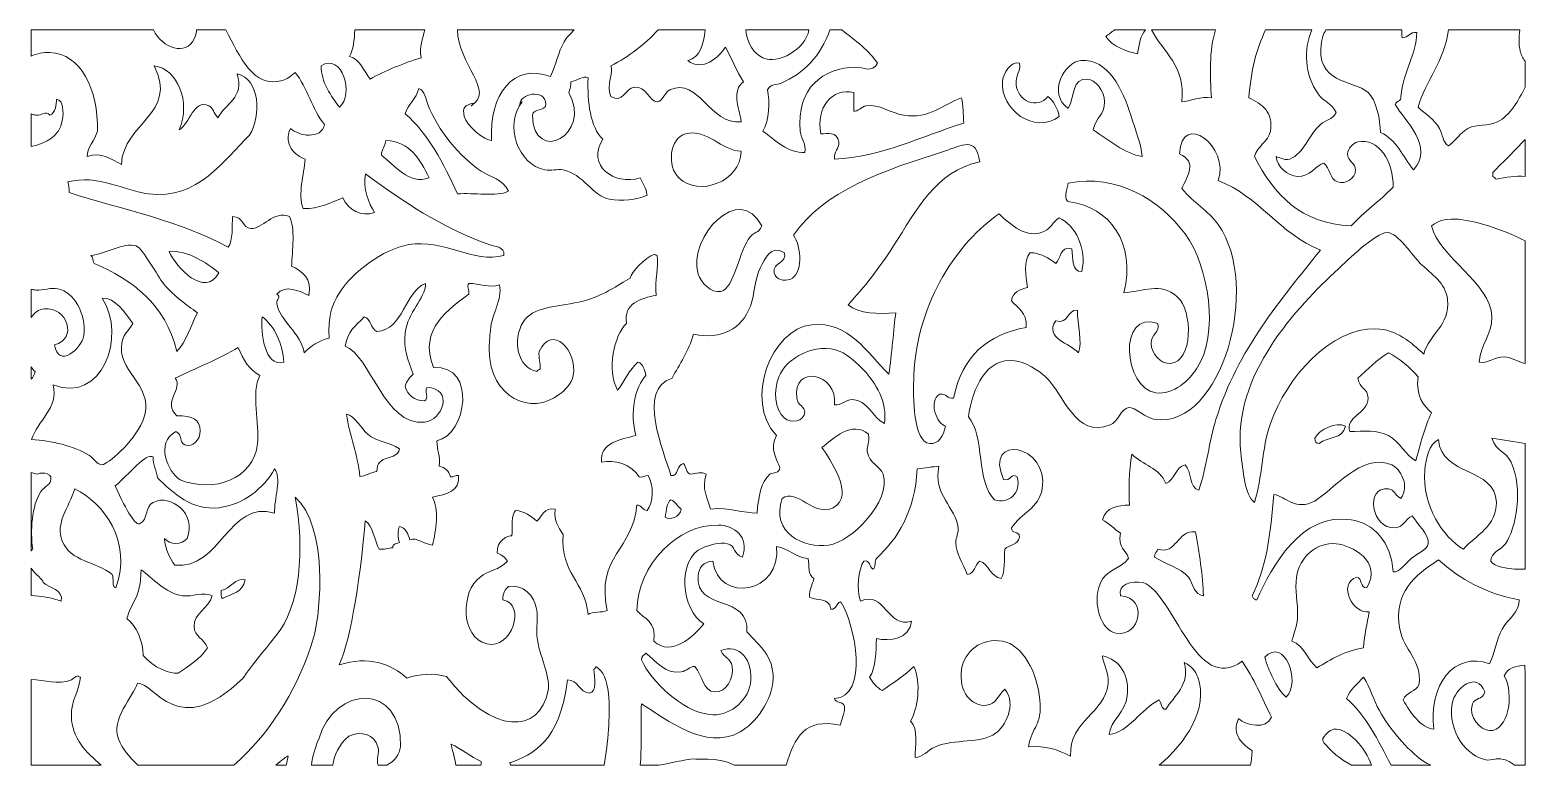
# Model space of a CAD drawing. Header units: millimetres. Extents: x -1202 to 1200, y -590 to 590.
import ezdxf

# ---------------------------------------------------------------- set-up
doc = ezdxf.new("R2010")
doc.units = ezdxf.units.MM
doc.header["$MEASUREMENT"] = 0
doc.layers.add('Layer 1', color=7, linetype='Continuous')

msp = doc.modelspace()

# ---------------------------------------------------------------- linework, layer by layer
at = {"layer": 'Layer 1', "color": 250, "lineweight": 20}
for points, knots in [([(-1200.05, 547.7223), (-1190.9583, 552.2865), (-1180.4163, 554.3542), (-1170.0551, 553.9011), (-1120.0142, 551.7172), (-1092.2815, 494.8402), (-1093.4465, 427.4576), (-1097.4839, 413.3517), (-1110.7056, 399.5395), (-1109.862, 386.7417), (-1087.4169, 395.3184), (-1069.8742, 381.3351), (-1055.1409, 373.8812), (-1051.8164, 441.9158), (-963.4303, 454.8289), (-1002.2443, 532.47), (-964.7797, 527.043), (-942.9723, 475.1677), (-962.1152, 429.603), (-945.0475, 439.5931), (-939.4039, 479.169), (-914.6898, 468.1775), (-906.9521, 464.7351), (-907.1675, 456.7892), (-900.0987, 448.8887), (-888.4797, 472.1232), (-856.7596, 480.707), (-869.0894, 519.6135), (-832.361, 510.1711), (-829.9946, 453.612), (-849.0246, 421.0293), (-890.0283, 382.1725), (-931.8576, 316.2853), (-1011.365, 326.7361), (-1050.5056, 331.8775), (-1093.2345, 358.8053), (-1140.8702, 346.0218), (-1139.7673, 340.8906), (-1138.2488, 336.2443), (-1139.0469, 328.8775), (-1052.3282, 301.4646), (-958.0271, 282.9605), (-883.6824, 241.0125), (-875.0131, 252.3067), (-877.7821, 275.7749), (-876.3851, 290.3031), (-859.5939, 290.8437), (-860.616, 272.133), (-847.202, 271.0133), (-829.6844, 269.5523), (-809.9434, 301.4402), (-785.1837, 290.3031), (-775.0727, 273.03), (-780.8447, 235.0865), (-781.5358, 211.0076), (-766.519, 203.4809), (-746.9823, 190.4007), (-754.1753, 163.8594), (-768.0978, 170.8011), (-792.3517, 182.1054), (-805.2477, 166.0049), (-797.5333, 161.3131), (-806.2147, 157.7167), (-805.2477, 151.002), (-801.2475, 123.2023), (-766.1027, 102.727), (-761.4717, 71.7076), (-750.705, 82.6323), (-738.1159, 91.4155), (-721.3419, 95.2801), (-723.1653, 128.4308), (-717.0582, 149.8963), (-704.9265, 168.1462), (-682.7804, 201.4639), (-635.4428, 237.9953), (-593.66, 245.2963), (-537.8137, 255.0556), (-488.8697, 214.4055), (-440.4411, 228.152), (-438.9925, 243.0081), (-456.5456, 242.5889), (-464.1548, 245.2963), (-540.236, 272.3943), (-604.7973, 315.7102), (-662.974, 358.8823), (-667.3972, 335.5952), (-657.6156, 311.0537), (-648.3811, 296.7313), (-668.8286, 290.1076), (-691.023, 300.6171), (-699.4543, 320.3039), (-719.5623, 313.2124), (-736.3776, 302.2533), (-763.2962, 303.1595), (-771.6964, 327.622), (-761.9121, 357.4375), (-759.6475, 382.4549), (-775.3459, 387.6834), (-796.2779, 406.8708), (-783.3602, 431.7444), (-770.5848, 419.3972), (-733.6926, 413.5785), (-728.6391, 438.1736), (-748.6404, 461.1073), (-756.402, 498.4233), (-776.0629, 521.7549), (-783.6816, 515.3085), (-789.0952, 510.813), (-796.1278, 508.8974), (-844.4023, 495.7354), (-863.8308, 546.7499), (-887.4155, 589.9734), (-887.4155, 589.9734), (-934.4342, 589.9734), (-934.4342, 589.9734), (-934.392, 585.7684), (-935.4464, 581.0829), (-937.9535, 575.8608), (-951.5328, 547.5762), (-989.1104, 560.0554), (-1003.6714, 589.9734), (-1003.6714, 589.9734), (-1200.05, 589.9734), (-1200.05, 589.9734), (-1200.05, 589.9734), (-1200.05, 547.7223), (-1200.05, 547.7223)], [0, 0, 0, 0, 0.023809524, 0.023809524, 0.023809524, 0.047619048, 0.047619048, 0.047619048, 0.071428571, 0.071428571, 0.071428571, 0.095238095, 0.095238095, 0.095238095, 0.119047619, 0.119047619, 0.119047619, 0.142857143, 0.142857143, 0.142857143, 0.166666667, 0.166666667, 0.166666667, 0.19047619, 0.19047619, 0.19047619, 0.214285714, 0.214285714, 0.214285714, 0.238095238, 0.238095238, 0.238095238, 0.261904762, 0.261904762, 0.261904762, 0.285714286, 0.285714286, 0.285714286, 0.30952381, 0.30952381, 0.30952381, 0.333333333, 0.333333333, 0.333333333, 0.357142857, 0.357142857, 0.357142857, 0.380952381, 0.380952381, 0.380952381, 0.404761905, 0.404761905, 0.404761905, 0.428571429, 0.428571429, 0.428571429, 0.452380952, 0.452380952, 0.452380952, 0.476190476, 0.476190476, 0.476190476, 0.5, 0.5, 0.5, 0.523809524, 0.523809524, 0.523809524, 0.547619048, 0.547619048, 0.547619048, 0.571428571, 0.571428571, 0.571428571, 0.595238095, 0.595238095, 0.595238095, 0.619047619, 0.619047619, 0.619047619, 0.642857143, 0.642857143, 0.642857143, 0.666666667, 0.666666667, 0.666666667, 0.69047619, 0.69047619, 0.69047619, 0.714285714, 0.714285714, 0.714285714, 0.738095238, 0.738095238, 0.738095238, 0.761904762, 0.761904762, 0.761904762, 0.785714286, 0.785714286, 0.785714286, 0.80952381, 0.80952381, 0.80952381, 0.833333333, 0.833333333, 0.833333333, 0.857142857, 0.857142857, 0.857142857, 0.880952381, 0.880952381, 0.880952381, 0.904761905, 0.904761905, 0.904761905, 0.928571429, 0.928571429, 0.928571429, 0.952380952, 0.952380952, 0.952380952, 0.976190476, 0.976190476, 0.976190476, 1, 1, 1, 1]), ([(-680.186, 589.9734), (-680.5154, 574.3173), (-682.7108, 558.0846), (-688.51, 547.4729), (-671.3441, 542.6383), (-665.5317, 524.4653), (-655.6784, 511.0398), (-630.6333, 525.1903), (-602.7266, 535.9792), (-573.5969, 545.3275), (-576.872, 564.7804), (-571.1135, 574.8677), (-567.6199, 589.9734), (-567.6199, 589.9734), (-680.186, 589.9734), (-680.186, 589.9734)], [0, 0, 0, 0, 0.2, 0.2, 0.2, 0.4, 0.4, 0.4, 0.6, 0.6, 0.6, 0.8, 0.8, 0.8, 1, 1, 1, 1]), ([(-489.6909, 472.4643), (-503.186, 469.2204), (-507.6774, 465.6311), (-504.2821, 451.0342), (-500.7068, 435.6586), (-470.998, 412.3444), (-460.5062, 412.4587), (-464.3134, 486.5115), (-426.1, 537.2246), (-365.6553, 515.3267), (-356.4536, 534.7754), (-353.5788, 554.1381), (-343.7678, 571.0455), (-339.5609, 578.2953), (-333.5858, 583.981), (-327.9482, 589.9734), (-327.9482, 589.9734), (-515.3422, 589.9734), (-515.3422, 589.9734), (-514.9871, 536.0964), (-453.7286, 490.8666), (-493.3379, 468.1775), (-491.293, 468.631), (-490.4984, 470.5568), (-489.6909, 472.4643)], [0, 0, 0, 0, 0.125, 0.125, 0.125, 0.25, 0.25, 0.25, 0.375, 0.375, 0.375, 0.5, 0.5, 0.5, 0.625, 0.625, 0.625, 0.75, 0.75, 0.75, 0.875, 0.875, 0.875, 1, 1, 1, 1]), ([(-268.9826, 483.1804), (-249.476, 470.7866), (-245.9515, 496.5462), (-230.677, 498.1824), (-212.8035, 500.0938), (-205.7553, 474.062), (-194.1967, 474.6067), (-186.0549, 474.9894), (-180.2983, 491.2519), (-174.1316, 493.8955), (-126.6889, 514.2413), (-110.5536, 437.0712), (-59.2183, 442.4605), (-63.3953, 468.0418), (-75.2288, 491.5617), (-55.5697, 506.753), (-66.8775, 523.4711), (-74.6187, 544.3787), (-84.7545, 562.4748), (-95.4524, 546.4087), (-121.6209, 521.7376), (-144.9485, 541.0437), (-124.6037, 546.8348), (-120.4546, 566.1097), (-117.0223, 589.9734), (-117.0223, 589.9734), (-192.6727, 589.9734), (-192.6727, 589.9734), (-214.5821, 566.6613), (-239.563, 546.958), (-268.9826, 532.47), (-263.4131, 525.5183), (-276.2928, 500.1284), (-268.9826, 483.1804)], [0, 0, 0, 0, 0.090909091, 0.090909091, 0.090909091, 0.181818182, 0.181818182, 0.181818182, 0.272727273, 0.272727273, 0.272727273, 0.363636364, 0.363636364, 0.363636364, 0.454545455, 0.454545455, 0.454545455, 0.545454545, 0.545454545, 0.545454545, 0.636363636, 0.636363636, 0.636363636, 0.727272727, 0.727272727, 0.727272727, 0.818181818, 0.818181818, 0.818181818, 0.909090909, 0.909090909, 0.909090909, 1, 1, 1, 1]), ([(-51.8996, 589.9734), (-49.8198, 567.1946), (-39.3799, 552.5284), (-24.5623, 545.3275), (-0.0773, 533.4293), (43.7814, 559.165), (49.4678, 589.9734), (49.4678, 589.9734), (-51.8996, 589.9734), (-51.8996, 589.9734)], [0, 0, 0, 0, 0.333333333, 0.333333333, 0.333333333, 0.666666667, 0.666666667, 0.666666667, 1, 1, 1, 1]), ([(-24.5623, 427.4576), (-5.2927, 413.4286), (16.5535, 391.795), (42.9255, 393.1699), (45.553, 407.7294), (37.0441, 414.0118), (35.6308, 427.4576), (28.393, 496.3335), (73.1237, 530.1262), (125.007, 530.3286), (135.7565, 530.3701), (151.5127, 519.8504), (159.6648, 536.7568), (147.0578, 555.3776), (124.0901, 573.9114), (102.1364, 589.9734), (102.1364, 589.9734), (83.1999, 589.9734), (83.1999, 589.9734), (68.4864, 548.05), (41.2655, 520.0045), (4.6216, 504.6106), (-2.5421, 501.6005), (-12.2892, 503.91), (-17.2659, 493.8955), (-13.2579, 474.3587), (-13.7439, 445.5476), (-24.5623, 427.4576)], [0, 0, 0, 0, 0.111111111, 0.111111111, 0.111111111, 0.222222222, 0.222222222, 0.222222222, 0.333333333, 0.333333333, 0.333333333, 0.444444444, 0.444444444, 0.444444444, 0.555555556, 0.555555556, 0.555555556, 0.666666667, 0.666666667, 0.666666667, 0.777777778, 0.777777778, 0.777777778, 0.888888889, 0.888888889, 0.888888889, 1, 1, 1, 1]), ([(526.2948, 579.6191), (536.323, 563.1623), (561.68, 554.5573), (577.3699, 551.7598), (580.0285, 566.4674), (582.2188, 581.7252), (590.3788, 589.9734), (590.3788, 589.9734), (540.1904, 589.9734), (540.1904, 589.9734), (535.8533, 586.1762), (531.0276, 582.9527), (526.2948, 579.6191)], [0, 0, 0, 0, 0.25, 0.25, 0.25, 0.5, 0.5, 0.5, 0.75, 0.75, 0.75, 1, 1, 1, 1]), ([(599.7251, 589.9734), (618.3184, 554.479), (655.2322, 532.4197), (648.5054, 474.6067), (660.2649, 474.7141), (680.5177, 484.3975), (695.9317, 481.0349), (694.1595, 514.8832), (691.8338, 557.5172), (702.683, 589.9734), (702.683, 589.9734), (599.7251, 589.9734), (599.7251, 589.9734)], [0, 0, 0, 0, 0.25, 0.25, 0.25, 0.5, 0.5, 0.5, 0.75, 0.75, 0.75, 1, 1, 1, 1]), ([(756.1249, 481.0349), (776.9093, 471.6169), (796.1289, 457.5738), (790.7792, 427.4576), (787.6588, 409.8809), (769.2166, 403.7767), (765.2448, 386.7417), (796.2746, 325.3298), (840.1979, 279.0716), (920.2879, 275.3001), (941.4077, 297.6314), (966.3423, 315.4834), (987.7776, 337.4512), (989.5259, 378.2126), (963.9321, 417.6427), (931.2304, 410.3142), (923.3635, 408.5525), (914.9322, 399.1486), (914.8159, 391.0285), (914.6469, 379.3922), (927.8911, 375.4222), (927.5817, 365.3106), (927.1482, 351.0194), (912.1711, 341.8636), (898.3987, 346.0218), (885.6888, 349.8581), (887.2803, 368.6376), (876.5093, 376.0257), (864.6103, 373.4276), (853.917, 353.5415), (834.5578, 354.5954), (817.8812, 355.5016), (801.5623, 370.5744), (799.9, 386.7417), (806.8465, 384.9), (811.986, 380.9372), (821.7883, 382.4549), (845.2124, 392.2456), (853.1957, 422.0024), (871.0382, 438.1736), (879.5583, 445.8959), (890.3086, 444.9057), (896.5761, 457.4624), (888.7203, 473.0162), (876.3465, 474.6513), (867.3894, 487.4673), (845.8902, 518.2319), (843.6391, 558.7103), (857.3382, 589.9734), (857.3382, 589.9734), (783.1429, 589.9734), (783.1429, 589.9734), (768.2284, 560.6025), (759.6267, 523.8146), (756.1249, 481.0349)], [0, 0, 0, 0, 0.055555556, 0.055555556, 0.055555556, 0.111111111, 0.111111111, 0.111111111, 0.166666667, 0.166666667, 0.166666667, 0.222222222, 0.222222222, 0.222222222, 0.277777778, 0.277777778, 0.277777778, 0.333333333, 0.333333333, 0.333333333, 0.388888889, 0.388888889, 0.388888889, 0.444444444, 0.444444444, 0.444444444, 0.5, 0.5, 0.5, 0.555555556, 0.555555556, 0.555555556, 0.611111111, 0.611111111, 0.611111111, 0.666666667, 0.666666667, 0.666666667, 0.722222222, 0.722222222, 0.722222222, 0.777777778, 0.777777778, 0.777777778, 0.833333333, 0.833333333, 0.833333333, 0.888888889, 0.888888889, 0.888888889, 0.944444444, 0.944444444, 0.944444444, 1, 1, 1, 1]), ([(879.9305, 589.9734), (876.151, 583.904), (873.5772, 575.5254), (872.8609, 571.0455), (862.0277, 503.181), (923.1076, 510.3838), (947.6484, 489.6086), (961.0616, 478.2547), (967.2928, 444.9988), (967.7116, 425.3162), (992.9729, 414.2761), (1003.9456, 386.4522), (1020.6092, 365.3106), (1054.3346, 402.5667), (1006.6885, 444.0299), (991.4234, 470.3199), (992.78, 476.5841), (1001.2708, 474.467), (1000.5434, 483.1804), (1003.6422, 522.5781), (1025.4015, 550.888), (1026.0813, 586.0474), (1014.6512, 587.3343), (1012.8931, 577.254), (1002.3694, 577.4737), (1001.8581, 581.7986), (1001.7602, 585.9542), (1001.9094, 589.9734), (1001.9094, 589.9734), (879.9305, 589.9734), (879.9305, 589.9734)], [0, 0, 0, 0, 0.1, 0.1, 0.1, 0.2, 0.2, 0.2, 0.3, 0.3, 0.3, 0.4, 0.4, 0.4, 0.5, 0.5, 0.5, 0.6, 0.6, 0.6, 0.7, 0.7, 0.7, 0.8, 0.8, 0.8, 0.9, 0.9, 0.9, 1, 1, 1, 1]), ([(1076.748, 589.9734), (1071.5801, 541.1555), (1039.014, 506.4549), (1027.9039, 466.0361), (1039.8942, 454.1313), (1053.896, 447.1868), (1062.5617, 431.7444), (1067.8726, 422.2818), (1067.166, 409.3585), (1077.1538, 403.8851), (1090.3644, 413.3487), (1094.2535, 424.3189), (1108.1629, 431.7444), (1123.0186, 439.6802), (1140.4751, 434.8801), (1155.5866, 442.4605), (1176.6014, 452.998), (1188.6133, 475.6286), (1199.95, 498.2389), (1199.95, 498.2389), (1199.95, 539.8109), (1199.95, 539.8109), (1196.6293, 544.5714), (1193.667, 549.6747), (1192.067, 556.0425), (1189.523, 566.1708), (1189.6537, 578.0356), (1191.7615, 589.9734), (1191.7615, 589.9734), (1076.748, 589.9734), (1076.748, 589.9734)], [0, 0, 0, 0, 0.1, 0.1, 0.1, 0.2, 0.2, 0.2, 0.3, 0.3, 0.3, 0.4, 0.4, 0.4, 0.5, 0.5, 0.5, 0.6, 0.6, 0.6, 0.7, 0.7, 0.7, 0.8, 0.8, 0.8, 0.9, 0.9, 0.9, 1, 1, 1, 1]), ([(-734.1113, 532.47), (-734.7465, 506.7104), (-717.6561, 483.232), (-704.9265, 466.0361), (-680.3485, 485.3805), (-700.5816, 554.7172), (-734.1113, 532.47)], [0, 0, 0, 0, 0.5, 0.5, 0.5, 1, 1, 1, 1]), ([(360.3083, 506.753), (356.8588, 463.0605), (411.3394, 420.9422), (451.5106, 451.0342), (448.1523, 464.9447), (442.7467, 476.4555), (433.27, 483.1804), (416.5262, 461.8262), (384.8457, 475.5372), (382.1977, 502.4661), (380.7368, 517.3283), (390.0231, 521.9817), (387.6688, 536.7568), (373.5707, 540.3258), (361.3596, 520.0631), (360.3083, 506.753)], [0, 0, 0, 0, 0.2, 0.2, 0.2, 0.4, 0.4, 0.4, 0.6, 0.6, 0.6, 0.8, 0.8, 0.8, 1, 1, 1, 1]), ([(566.4239, 453.1756), (554.3293, 492.8557), (530.1124, 544.7625), (486.1685, 541.0437), (460.3901, 538.8608), (431.3551, 488.2064), (466.1017, 463.8906), (476.9623, 483.6128), (471.4636, 513.2026), (497.1109, 511.0398), (508.5919, 510.0698), (524.0208, 493.7598), (524.4714, 474.6067), (524.9969, 452.3353), (509.764, 450.9745), (506.2316, 429.603), (529.7832, 413.6342), (557.3953, 391.2168), (584.6646, 386.7417), (583.8149, 405.7267), (573.7513, 429.1393), (566.4239, 453.1756)], [0, 0, 0, 0, 0.142857143, 0.142857143, 0.142857143, 0.285714286, 0.285714286, 0.285714286, 0.428571429, 0.428571429, 0.428571429, 0.571428571, 0.571428571, 0.571428571, 0.714285714, 0.714285714, 0.714285714, 0.857142857, 0.857142857, 0.857142857, 1, 1, 1, 1]), ([(-414.905, 470.3199), (-414.519, 472.7265), (-412.8808, 473.6581), (-411.2564, 474.6067), (-441.2296, 437.6958), (-417.2775, 373.0156), (-374.776, 365.3106), (-364.7841, 363.4972), (-354.9144, 366.9599), (-345.592, 365.3106), (-313.3807, 359.6043), (-298.1838, 322.9828), (-270.8069, 318.1624), (-252.8006, 314.9914), (-226.2631, 317.2066), (-210.6129, 324.5907), (-211.8753, 336.6806), (-217.3578, 343.8136), (-221.5571, 352.4501), (-263.6966, 339.6382), (-308.6695, 372.6561), (-281.751, 414.6011), (-302.1082, 434.2453), (-306.6358, 474.0518), (-305.463, 513.1812), (-313.0541, 517.0004), (-323.663, 508.0116), (-332.8234, 506.753), (-333.7765, 501.4121), (-333.0286, 496.2394), (-336.4721, 489.6086), (-297.56, 422.4904), (-392.5824, 371.5575), (-394.8402, 453.1756), (-392.5306, 464.7492), (-375.1568, 458.6238), (-372.9526, 470.3199), (-374.7018, 497.6275), (-416.2631, 486.4619), (-414.905, 470.3199)], [0, 0, 0, 0, 0.076923077, 0.076923077, 0.076923077, 0.153846154, 0.153846154, 0.153846154, 0.230769231, 0.230769231, 0.230769231, 0.307692308, 0.307692308, 0.307692308, 0.384615385, 0.384615385, 0.384615385, 0.461538462, 0.461538462, 0.461538462, 0.538461538, 0.538461538, 0.538461538, 0.615384615, 0.615384615, 0.615384615, 0.692307692, 0.692307692, 0.692307692, 0.769230769, 0.769230769, 0.769230769, 0.846153846, 0.846153846, 0.846153846, 0.923076923, 0.923076923, 0.923076923, 1, 1, 1, 1]), ([(-599.133, 455.321), (-561.8357, 423.4147), (-537.6516, 376.1097), (-515.2272, 326.7361), (-488.7776, 329.2329), (-453.6269, 321.5107), (-433.1457, 331.0189), (-442.4137, 351.1004), (-462.9267, 353.7582), (-476.9216, 363.1652), (-512.0242, 386.766), (-546.5527, 428.3162), (-562.6518, 470.3199), (-565.6997, 478.2719), (-567.3665, 492.2978), (-577.2438, 496.0369), (-581.4474, 478.8309), (-593.9825, 471.4113), (-599.133, 455.321)], [0, 0, 0, 0, 0.166666667, 0.166666667, 0.166666667, 0.333333333, 0.333333333, 0.333333333, 0.5, 0.5, 0.5, 0.666666667, 0.666666667, 0.666666667, 0.833333333, 0.833333333, 0.833333333, 1, 1, 1, 1]), ([(68.4634, 423.1748), (78.9725, 423.0767), (94.3357, 427.6945), (97.6466, 410.3142), (97.8361, 397.9489), (89.2565, 395.8834), (90.3519, 382.4549), (166.0711, 385.6604), (231.2072, 419.8255), (298.2899, 440.3181), (297.3042, 454.1628), (297.3162, 469.1758), (294.6447, 481.0349), (265.6125, 470.3887), (242.9011, 446.3738), (201.6174, 453.1756), (180.758, 456.615), (161.1074, 471.3698), (141.4243, 468.1775), (134.1002, 466.9919), (127.9732, 458.4071), (121.3611, 459.6038), (121.3611, 469.6081), (121.3611, 479.6084), (121.3611, 489.6086), (86.5343, 497.3591), (60.251, 465.9449), (68.4634, 423.1748)], [0, 0, 0, 0, 0.111111111, 0.111111111, 0.111111111, 0.222222222, 0.222222222, 0.222222222, 0.333333333, 0.333333333, 0.333333333, 0.444444444, 0.444444444, 0.444444444, 0.555555556, 0.555555556, 0.555555556, 0.666666667, 0.666666667, 0.666666667, 0.777777778, 0.777777778, 0.777777778, 0.888888889, 0.888888889, 0.888888889, 1, 1, 1, 1]), ([(-1200.05, 402.7843), (-1175.3184, 408.781), (-1154.5346, 418.7365), (-1149.9902, 444.6049), (-1147.7178, 457.5424), (-1147.7548, 477.0095), (-1159.11, 478.8936), (-1159.3824, 471.2262), (-1160.6319, 456.0815), (-1170.0551, 453.1756), (-1175.9744, 461.3625), (-1183.1804, 452.1914), (-1191.9435, 453.1756), (-1194.8105, 453.4977), (-1197.512, 454.1506), (-1200.05, 455.081), (-1200.05, 455.081), (-1200.05, 402.7843), (-1200.05, 402.7843)], [0, 0, 0, 0, 0.166666667, 0.166666667, 0.166666667, 0.333333333, 0.333333333, 0.333333333, 0.5, 0.5, 0.5, 0.666666667, 0.666666667, 0.666666667, 0.833333333, 0.833333333, 0.833333333, 1, 1, 1, 1]), ([(132.3044, -326.9048), (170.7202, -308.6375), (175.1652, -371.5074), (214.3859, -359.051), (211.5421, -388.2378), (179.0034, -391.7226), (157.8423, -386.9104), (157.0615, -406.1546), (157.1917, -435.0214), (146.8964, -449.0594), (151.8712, -458.2183), (158.5368, -465.3877), (166.9622, -470.4906), (184.3298, -458.0361), (202.6497, -446.7004), (218.0345, -431.9161), (229.9603, -456.9639), (224.6251, -499.4657), (212.5633, -519.7821), (226.1901, -530.4193), (219.5011, -561.8264), (219.8572, -577.6444), (233.3659, -577.7892), (238.757, -566.3745), (252.6898, -560.5011), (283.4223, -547.5474), (325.9624, -555.947), (349.3659, -539.0699), (364.0698, -528.4642), (384.57, -492.5545), (363.957, -468.3492), (352.1381, -478.6907), (350.9273, -492.4027), (334.7713, -494.0652), (311.3972, -496.4698), (289.0874, -472.8892), (294.6447, -436.2029), (298.9845, -407.5306), (326.5743, -385.2974), (360.3083, -391.1972), (393.1676, -396.9441), (416.5287, -441.7361), (420.5014, -485.4925), (424.3638, -528.0339), (407.7889, -526.3997), (402.2609, -560.5011), (429.4516, -558.5855), (449.0874, -565.1969), (469.7504, -575.503), (467.2539, -517.6792), (526.0424, -506.6311), (529.9434, -459.7755), (531.6144, -439.7132), (521.9664, -428.5293), (520.8228, -414.7718), (548.9735, -420.0094), (564.4461, -446.5657), (560.9527, -479.0642), (558.2002, -504.6698), (533.4845, -518.9408), (531.7686, -541.2133), (563.2587, -536.7118), (583.0996, -500.134), (612.025, -485.4925), (616.0296, -490.074), (614.8447, -500.7516), (622.9709, -500.4954), (635.5732, -478.5215), (662.6485, -461.7134), (652.1541, -425.4868), (663.9342, -430.8541), (670.5137, -439.3578), (674.0433, -449.0594), (692.1907, -498.9419), (654.6104, -555.2647), (612.09, -590.0266), (612.09, -590.0266), (758.9107, -590.0266), (758.9107, -590.0266), (760.0636, -581.9713), (761.1922, -574.1408), (761.5961, -566.9293), (748.0494, -558.7322), (726.822, -540.9673), (739.7068, -515.4953), (751.2318, -527.0062), (784.6048, -533.0213), (792.6052, -513.3519), (777.4764, -482.5523), (763.9625, -449.8532), (745.179, -423.3435), (669.9139, -477.7531), (638.1618, -317.3196), (586.4897, -296.9018), (566.5902, -293.7714), (545.666, -300.0376), (550.0093, -318.3331), (595.5063, -321.6885), (581.3269, -385.0099), (542.7121, -378.3387), (519.5998, -374.3445), (504.2186, -331.3677), (517.1741, -299.0443), (526.4903, -275.8059), (549.0889, -276.0783), (562.7752, -258.3254), (559.6463, -243.4298), (544.8673, -242.2199), (550.0093, -217.6074), (539.9182, -210.8877), (531.4929, -202.2168), (520.8228, -196.1764), (527.5978, -175.7607), (544.7724, -173.3368), (564.6013, -172.6028), (562.49, -150.7413), (563.7577, -117.0075), (568.2499, -91.166), (585.5935, -107.9337), (612.785, -113.1307), (622.9709, -138.3131), (637.3277, -133.0371), (637.7706, -111.4115), (653.9766, -108.3103), (664.2014, -118.4443), (660.1373, -145.362), (675.866, -149.0283), (688.2165, -111.8956), (692.4883, -69.9615), (703.2265, -35.4452), (738.4306, 77.6893), (807.6686, 156.7995), (871.0382, 236.7256), (806.2114, 261.9971), (772.293, 323.5863), (706.8751, 348.1663), (725.9877, 402.6154), (648.0453, 461.1631), (644.8568, 391.0285), (673.8674, 377.6304), (657.9192, 357.1794), (648.5054, 335.3057), (667.8414, 311.3049), (689.2109, 302.2807), (706.8751, 277.4425), (777.0576, 178.7601), (712.442, -48.0738), (606.5528, -35.4452), (591.3559, -33.6338), (573.1722, -14.9212), (562.7752, -16.1585), (551.7759, -17.4666), (545.4041, -39.2996), (533.5923, -44.0179), (476.8494, -66.6782), (459.7661, 5.4722), (429.6213, 33.1331), (417.3155, 44.4233), (397.5435, 56.6703), (380.3715, 58.8501), (334.0551, 64.7316), (312.3323, 15.5908), (305.5872, -31.1583), (332.1705, -60.6468), (318.1007, -137.898), (347.5398, -164.0302), (369.791, -171.2177), (391.3089, -154.4682), (384.0202, -127.5971), (374.8736, -119.5083), (373.3534, -135.6098), (362.1317, -131.884), (328.9104, -57.1852), (436.2593, -74.6413), (424.1501, -146.8868), (418.9718, -177.7786), (390.4179, -185.7802), (374.9003, -209.0359), (373.8076, -220.323), (388.4376, -213.1324), (387.6688, -224.0358), (385.6411, -237.3692), (371.1802, -236.0985), (363.957, -243.3255), (362.6626, -259.6639), (364.9609, -280.2243), (358.4858, -290.4717), (340.9785, -288.1804), (339.1205, -267.5046), (323.8279, -262.6123), (315.5896, -267.9339), (315.9904, -283.4056), (303.7647, -284.0434), (297.3283, -265.8481), (286.1601, -251.8901), (285.524, -232.6095), (285.2871, -225.4543), (290.0458, -216.8826), (289.1701, -209.0359), (285.6525, -177.4819), (248.2302, -155.5252), (258.1635, -110.4538), (248.6904, -110.886), (235.7882, -113.1328), (223.5058, -114.7407), (219.3763, -183.4656), (192.8353, -225.8602), (157.8423, -258.3254), (154.5375, -262.3045), (157.5363, -273.6818), (152.3675, -275.4717), (146.5128, -272.3493), (148.1131, -260.4688), (137.7756, -262.6123), (128.6143, -275.0334), (125.2621, -308.6953), (132.3044, -326.9048)], [0, 0, 0, 0, 0.013888889, 0.013888889, 0.013888889, 0.027777778, 0.027777778, 0.027777778, 0.041666667, 0.041666667, 0.041666667, 0.055555556, 0.055555556, 0.055555556, 0.069444444, 0.069444444, 0.069444444, 0.083333333, 0.083333333, 0.083333333, 0.097222222, 0.097222222, 0.097222222, 0.111111111, 0.111111111, 0.111111111, 0.125, 0.125, 0.125, 0.138888889, 0.138888889, 0.138888889, 0.152777778, 0.152777778, 0.152777778, 0.166666667, 0.166666667, 0.166666667, 0.180555556, 0.180555556, 0.180555556, 0.194444444, 0.194444444, 0.194444444, 0.208333333, 0.208333333, 0.208333333, 0.222222222, 0.222222222, 0.222222222, 0.236111111, 0.236111111, 0.236111111, 0.25, 0.25, 0.25, 0.263888889, 0.263888889, 0.263888889, 0.277777778, 0.277777778, 0.277777778, 0.291666667, 0.291666667, 0.291666667, 0.305555556, 0.305555556, 0.305555556, 0.319444444, 0.319444444, 0.319444444, 0.333333333, 0.333333333, 0.333333333, 0.347222222, 0.347222222, 0.347222222, 0.361111111, 0.361111111, 0.361111111, 0.375, 0.375, 0.375, 0.388888889, 0.388888889, 0.388888889, 0.402777778, 0.402777778, 0.402777778, 0.416666667, 0.416666667, 0.416666667, 0.430555556, 0.430555556, 0.430555556, 0.444444444, 0.444444444, 0.444444444, 0.458333333, 0.458333333, 0.458333333, 0.472222222, 0.472222222, 0.472222222, 0.486111111, 0.486111111, 0.486111111, 0.5, 0.5, 0.5, 0.513888889, 0.513888889, 0.513888889, 0.527777778, 0.527777778, 0.527777778, 0.541666667, 0.541666667, 0.541666667, 0.555555556, 0.555555556, 0.555555556, 0.569444444, 0.569444444, 0.569444444, 0.583333333, 0.583333333, 0.583333333, 0.597222222, 0.597222222, 0.597222222, 0.611111111, 0.611111111, 0.611111111, 0.625, 0.625, 0.625, 0.638888889, 0.638888889, 0.638888889, 0.652777778, 0.652777778, 0.652777778, 0.666666667, 0.666666667, 0.666666667, 0.680555556, 0.680555556, 0.680555556, 0.694444444, 0.694444444, 0.694444444, 0.708333333, 0.708333333, 0.708333333, 0.722222222, 0.722222222, 0.722222222, 0.736111111, 0.736111111, 0.736111111, 0.75, 0.75, 0.75, 0.763888889, 0.763888889, 0.763888889, 0.777777778, 0.777777778, 0.777777778, 0.791666667, 0.791666667, 0.791666667, 0.805555556, 0.805555556, 0.805555556, 0.819444444, 0.819444444, 0.819444444, 0.833333333, 0.833333333, 0.833333333, 0.847222222, 0.847222222, 0.847222222, 0.861111111, 0.861111111, 0.861111111, 0.875, 0.875, 0.875, 0.888888889, 0.888888889, 0.888888889, 0.902777778, 0.902777778, 0.902777778, 0.916666667, 0.916666667, 0.916666667, 0.930555556, 0.930555556, 0.930555556, 0.944444444, 0.944444444, 0.944444444, 0.958333333, 0.958333333, 0.958333333, 0.972222222, 0.972222222, 0.972222222, 0.986111111, 0.986111111, 0.986111111, 1, 1, 1, 1]), ([(-637.4376, 388.8831), (-616.7481, 373.4863), (-592.8035, 340.4512), (-560.8275, 352.4501), (-574.9818, 382.9702), (-591.4972, 410.7152), (-630.1404, 412.4587), (-631.147, 402.9261), (-637.1007, 399.2043), (-637.4376, 388.8831)], [0, 0, 0, 0, 0.333333333, 0.333333333, 0.333333333, 0.666666667, 0.666666667, 0.666666667, 1, 1, 1, 1]), ([(-170.4847, 30.9876), (-227.8521, 13.9415), (-183.7832, -86.461), (-172.3091, -125.4557), (-159.0933, -126.6939), (-163.3521, -107.4032), (-152.2441, -106.1669), (-147.358, -111.1402), (-147.9742, -122.5803), (-139.4756, -123.3122), (-132.9427, -122.1348), (-121.627, -118.5201), (-115.7638, -123.3122), (-123.285, -148.2172), (-113.8369, -159.7787), (-108.4682, -179.033), (-79.4625, -175.2889), (-54.3305, -186.41), (-33.6821, -185.4614), (-32.1172, -158.7248), (-27.1648, -135.9703), (-13.6172, -123.3122), (-8.0245, -119.883), (2.3164, -122.0325), (2.7973, -112.5971), (-1.2425, -102.522), (-14.9435, -80.3841), (-2.6729, -61.1632), (-55.9825, -4.3124), (-10.5641, 110.0381), (53.8715, 116.7113), (113.5742, 122.8954), (142.7547, 71.7703), (177.9055, 37.4199), (182.2125, 68.3209), (185.8111, 110.6628), (188.8479, 136.0001), (160.1337, 133.6451), (130.7368, 133.9842), (112.2411, 148.8576), (139.2604, 177.8427), (162.2269, 207.5409), (185.2028, 243.1538), (222.7396, 301.3422), (252.7191, 362.8897), (323.8279, 378.1681), (317.7595, 420.6629), (295.672, 404.1746), (267.2842, 395.3115), (171.7328, 365.4919), (72.1026, 331.3156), (24.6849, 260.2982), (37.7835, 242.2295), (39.9266, 196.7732), (19.2136, 189.5775), (9.8947, 186.3406), (-4.3431, 188.5164), (-6.3217, 200.2925), (-9.2413, 217.6667), (15.2737, 215.0818), (10.0937, 232.4388), (-11.961, 245.9968), (-21.6531, 221.4898), (-28.2092, 208.8662), (-37.9177, 190.1769), (-37.4256, 166.3462), (-44.6265, 146.7151), (-58.1188, 109.9266), (-90.9367, 92.0361), (-135.8287, 101.7124), (-143.8722, 74.017), (-158.1849, 53.6845), (-170.4847, 30.9876)], [0, 0, 0, 0, 0.041666667, 0.041666667, 0.041666667, 0.083333333, 0.083333333, 0.083333333, 0.125, 0.125, 0.125, 0.166666667, 0.166666667, 0.166666667, 0.208333333, 0.208333333, 0.208333333, 0.25, 0.25, 0.25, 0.291666667, 0.291666667, 0.291666667, 0.333333333, 0.333333333, 0.333333333, 0.375, 0.375, 0.375, 0.416666667, 0.416666667, 0.416666667, 0.458333333, 0.458333333, 0.458333333, 0.5, 0.5, 0.5, 0.541666667, 0.541666667, 0.541666667, 0.583333333, 0.583333333, 0.583333333, 0.625, 0.625, 0.625, 0.666666667, 0.666666667, 0.666666667, 0.708333333, 0.708333333, 0.708333333, 0.75, 0.75, 0.75, 0.791666667, 0.791666667, 0.791666667, 0.833333333, 0.833333333, 0.833333333, 0.875, 0.875, 0.875, 0.916666667, 0.916666667, 0.916666667, 0.958333333, 0.958333333, 0.958333333, 1, 1, 1, 1]), ([(-148.5954, 423.1748), (-174.8813, 416.5258), (-178.7334, 370.5461), (-159.5405, 352.4501), (-127.0543, 321.8245), (-60.8144, 345.5682), (-59.2183, 395.3115), (-91.9951, 395.9117), (-113.4818, 432.0513), (-148.5954, 423.1748)], [0, 0, 0, 0, 0.333333333, 0.333333333, 0.333333333, 0.666666667, 0.666666667, 0.666666667, 1, 1, 1, 1]), ([(1148.2919, 361.0238), (1148.2919, 358.8823), (1148.2919, 356.7369), (1148.2919, 354.5954), (1150.8952, 354.0822), (1151.3675, 351.065), (1153.7631, 350.3086), (1169.1302, 354.1582), (1184.8491, 355.6181), (1199.95, 354.8447), (1199.95, 354.8447), (1199.95, 414.2493), (1199.95, 414.2493), (1183.2243, 395.9278), (1165.3299, 378.979), (1148.2919, 361.0238)], [0, 0, 0, 0, 0.2, 0.2, 0.2, 0.4, 0.4, 0.4, 0.6, 0.6, 0.6, 0.8, 0.8, 0.8, 1, 1, 1, 1]), ([(-128.5314, 198.1512), (-124.6897, 184.8401), (-107.3134, 166.8037), (-92.0501, 170.2877), (-69.7085, 175.3947), (-62.8403, 236.8684), (-44.6265, 258.1568), (-37.7333, 266.21), (-32.1826, 263.1858), (-26.3867, 275.3001), (-61.203, 346.52), (-145.8233, 258.0444), (-128.5314, 198.1512)], [0, 0, 0, 0, 0.25, 0.25, 0.25, 0.5, 0.5, 0.5, 0.75, 0.75, 0.75, 1, 1, 1, 1]), ([(467.9277, 313.8756), (531.6446, 305.9398), (575.511, 248.4006), (555.4804, 168.1462), (586.3208, 169.744), (613.9958, 185.8515), (641.2107, 161.7181), (666.6651, 139.1398), (666.5883, 57.0965), (630.2648, 54.5632), (614.45, 53.4617), (599.2116, 70.7174), (599.2555, 86.7095), (599.3031, 102.5285), (613.464, 104.1717), (610.2015, 118.8557), (543.7427, 141.2811), (555.6176, 14.4154), (606.5528, 7.4151), (635.7127, 3.4066), (661.0542, 29.1945), (672.2172, 45.9896), (709.176, 101.5899), (692.0107, 210.7353), (653.9766, 262.4436), (613.6606, 317.2583), (543.9563, 360.0153), (466.1017, 343.8794), (464.211, 337.6426), (457.0232, 315.2496), (467.9277, 313.8756)], [0, 0, 0, 0, 0.1, 0.1, 0.1, 0.2, 0.2, 0.2, 0.3, 0.3, 0.3, 0.4, 0.4, 0.4, 0.5, 0.5, 0.5, 0.6, 0.6, 0.6, 0.7, 0.7, 0.7, 0.8, 0.8, 0.8, 0.9, 0.9, 0.9, 1, 1, 1, 1]), ([(218.0345, 35.2745), (216.3395, 0.2639), (216.9685, -71.3882), (243.569, -74.0207), (257.9559, -75.4452), (264.9325, -61.4497), (269.1068, -46.1613), (254.9337, -42.6379), (240.1281, -5.5213), (259.987, 5.2737), (270.5443, 6.9615), (271.3156, -2.8454), (281.8755, -1.1565), (295.161, 66.8142), (336.986, 101.2517), (398.6122, 112.4275), (400.515, 138.2325), (384.1985, 142.6378), (374.9003, 155.2888), (376.7616, 170.2462), (389.1923, 172.7854), (400.4382, 176.72), (398.1226, 196.0856), (393.9096, 218.5912), (404.0868, 232.4388), (422.7187, 232.1837), (434.161, 223.4854), (446.0385, 215.2945), (454.6628, 223.0206), (452.5879, 243.3148), (471.5738, 238.867), (474.1626, 223.3346), (470.8576, 200.8788), (487.991, 202.4339), (496.0276, 238.1421), (477.0718, 277.7836), (451.5106, 288.1576), (440.4458, 281.3902), (438.4474, 271.8749), (427.7987, 266.7264), (399.4317, 253.0184), (372.9881, 277.8819), (354.8371, 294.5899), (290.0491, 249.8787), (223.9694, 157.8849), (218.0345, 35.2745)], [0, 0, 0, 0, 0.066666667, 0.066666667, 0.066666667, 0.133333333, 0.133333333, 0.133333333, 0.2, 0.2, 0.2, 0.266666667, 0.266666667, 0.266666667, 0.333333333, 0.333333333, 0.333333333, 0.4, 0.4, 0.4, 0.466666667, 0.466666667, 0.466666667, 0.533333333, 0.533333333, 0.533333333, 0.6, 0.6, 0.6, 0.666666667, 0.666666667, 0.666666667, 0.733333333, 0.733333333, 0.733333333, 0.8, 0.8, 0.8, 0.866666667, 0.866666667, 0.866666667, 0.933333333, 0.933333333, 0.933333333, 1, 1, 1, 1]), ([(1146.4658, 129.5718), (1147.4223, 99.6825), (1127.7176, 86.6609), (1126.4027, 56.7057), (1138.7919, 53.248), (1152.0206, 65.9031), (1166.5326, 65.2794), (1177.5625, 64.8015), (1189.1791, 56.6111), (1199.95, 54.75), (1199.95, 54.75), (1199.95, 251.1972), (1199.95, 251.1972), (1181.4187, 260.9934), (1161.7345, 269.1243), (1140.9946, 275.3001), (1112.1795, 283.8809), (1072.7777, 295.2733), (1049.7932, 275.3001), (1061.8197, 223.8682), (1144.6873, 185.2794), (1146.4658, 129.5718)], [0, 0, 0, 0, 0.142857143, 0.142857143, 0.142857143, 0.285714286, 0.285714286, 0.285714286, 0.428571429, 0.428571429, 0.428571429, 0.571428571, 0.571428571, 0.571428571, 0.714285714, 0.714285714, 0.714285714, 0.857142857, 0.857142857, 0.857142857, 1, 1, 1, 1]), ([(1075.3303, 157.4312), (1072.6321, 184.101), (1049.0978, 197.9516), (1031.5527, 215.2945), (1018.6203, 228.075), (996.607, 263.8075), (978.6577, 264.585), (960.0016, 265.394), (911.9962, 217.7153), (900.2212, 206.7208), (833.2065, 144.1374), (729.1676, 36.3002), (743.3554, -89.0226), (746.5292, -117.0531), (750.0177, -157.778), (765.2448, -168.317), (778.0667, -127.8957), (776.3983, -83.0864), (790.7792, -41.8745), (816.6524, 32.2674), (887.9337, 112.1207), (960.417, 110.282), (993.4779, 109.4448), (1017.388, 87.9235), (1037.0238, 69.5662), (1045.6396, 102.5741), (1079.6649, 114.5972), (1075.3303, 157.4312)], [0, 0, 0, 0, 0.111111111, 0.111111111, 0.111111111, 0.222222222, 0.222222222, 0.222222222, 0.333333333, 0.333333333, 0.333333333, 0.444444444, 0.444444444, 0.444444444, 0.555555556, 0.555555556, 0.555555556, 0.666666667, 0.666666667, 0.666666667, 0.777777778, 0.777777778, 0.777777778, 0.888888889, 0.888888889, 0.888888889, 1, 1, 1, 1]), ([(-1098.9179, 215.2945), (-1037.2054, 188.5063), (-984.9843, 150.5626), (-965.7638, 73.849), (-950.5885, 89.5981), (-943.8841, 115.2949), (-932.9304, 136.0001), (-951.8802, 149.9135), (-967.6228, 159.6141), (-987.6513, 183.1482), (-996.4258, 193.4552), (-1020.3694, 239.6142), (-1031.4283, 243.1538), (-1050.8839, 249.3836), (-1081.0141, 229.9207), (-1104.389, 228.152), (-1100.4604, 226.3416), (-1101.447, 218.7521), (-1098.9179, 215.2945)], [0, 0, 0, 0, 0.166666667, 0.166666667, 0.166666667, 0.333333333, 0.333333333, 0.333333333, 0.5, 0.5, 0.5, 0.666666667, 0.666666667, 0.666666667, 0.833333333, 0.833333333, 0.833333333, 1, 1, 1, 1]), ([(-898.2742, 200.2925), (-919.5414, 216.7423), (-947.9507, 236.2163), (-978.5315, 234.5802), (-967.1478, 208.9118), (-921.2374, 158.4913), (-898.2742, 200.2925)], [0, 0, 0, 0, 0.5, 0.5, 0.5, 1, 1, 1, 1]), ([(-369.3039, -470.4906), (-366.0904, -442.8752), (-383.9777, -416.7846), (-387.5445, -382.6256), (-388.8716, -369.9129), (-385.821, -353.4054), (-387.5445, -341.9056), (-391.2182, -317.3946), (-410.0345, -299.4786), (-433.1457, -303.3312), (-438.1817, -308.1293), (-442.699, -313.537), (-442.2655, -324.7613), (-403.6282, -331.9409), (-428.207, -405.297), (-467.8017, -395.483), (-511.6295, -385.1963), (-509.5724, -309.8779), (-478.7458, -288.3282), (-465.7119, -276.5632), (-447.48, -278.0637), (-434.97, -262.6123), (-438.6945, -256.2731), (-444.6129, -252.5118), (-451.3854, -249.7537), (-452.7659, -228.9565), (-433.6739, -221.2717), (-427.6736, -221.8943), (-426.9342, -207.0453), (-428.5913, -189.3837), (-422.2006, -181.1745), (-406.8925, -182.4775), (-397.1814, -190.3545), (-387.5445, -198.3198), (-379.1398, -190.3354), (-376.1591, -175.9774), (-358.3596, -179.033), (-360.6976, -201.2307), (-353.0246, -205.7028), (-345.592, -219.751), (-350.0395, -283.5553), (-310.0071, -295.0967), (-305.463, -348.3359), (-298.0605, -342.746), (-283.2255, -345.8887), (-274.4538, -341.9056), (-293.7114, -254.566), (-231.7507, -243.7417), (-227.0301, -172.6028), (-218.8703, -172.3041), (-218.6065, -181.2787), (-210.6129, -181.1745), (-199.7437, -170.1961), (-200.01, -138.0378), (-208.7894, -125.4557), (-214.6622, -124.9829), (-216.5073, -129.2454), (-223.3815, -127.5971), (-235.7958, -106.5314), (-263.5949, -99.4066), (-283.5738, -104.0245), (-287.1706, -72.5222), (-252.9481, -67.24), (-228.8526, -61.1632), (-237.9778, -24.402), (-230.3272, 17.3495), (-212.4372, 35.2745), (-214.6416, 44.8324), (-217.0622, 54.131), (-225.2058, 56.7057), (-238.9636, 45.0096), (-246.6005, 26.1258), (-258.0375, 11.7019), (-275.6508, 43.9453), (-263.6905, 100.1279), (-243.4463, 118.8557), (-249.4579, 151.6824), (-219.9112, 159.2304), (-196.021, 163.8594), (-198.2494, 188.3148), (-192.0948, 210.5439), (-194.1967, 228.152), (-195.6124, 228.6328), (-197.7952, 228.2107), (-197.8453, 230.2973), (-215.2681, 223.861), (-235.0642, 201.3809), (-237.9734, 191.7189), (-256.208, 180.8712), (-282.4414, 161.4416), (-320.055, 153.1444), (-357.5237, 144.8775), (-393.4914, 146.4995), (-409.4338, 120.9981), (-427.9322, 91.4043), (-418.1322, 47.9224), (-387.5445, 41.7027), (-387.0679, 44.7169), (-383.5443, 44.1479), (-382.0733, 45.9896), (-381.6458, 56.4921), (-385.2867, 62.2166), (-383.8959, 73.849), (-363.8534, 119.0724), (-321.8095, 75.5408), (-329.1748, 35.2745), (-331.6049, 21.9918), (-344.1899, 10.659), (-351.064, 5.2737), (-396.2413, -30.1226), (-462.9043, -0.9774), (-464.1548, 75.9944), (-464.2971, 84.7919), (-463.175, 98.0948), (-462.3305, 108.1407), (-459.9719, 136.1742), (-442.7403, 155.945), (-447.7367, 181.0038), (-464.092, 175.0737), (-480.2799, 182.884), (-496.9866, 183.1482), (-501.4728, 177.9097), (-495.6388, 173.8557), (-496.9866, 166.0049), (-527.3934, 142.4253), (-579.1336, 110.4917), (-553.532, 48.135), (-483.2235, 51.4762), (-500.8731, -58.7828), (-548.0589, -69.7348), (-548.6768, -85.4618), (-542.1405, -92.785), (-544.412, -110.4538), (-535.1371, -112.4159), (-528.8212, -117.8519), (-526.1714, -127.5971), (-520.4148, -128.6471), (-519.7307, -123.7354), (-513.4029, -125.4557), (-510.3075, -150.4113), (-532.3837, -155.4949), (-555.3562, -159.7433), (-544.5248, -179.2193), (-549.4007, -213.912), (-555.3562, -236.8953), (-568.4548, -236.2058), (-580.3064, -223.8464), (-591.8366, -228.3227), (-594.6338, -218.0368), (-598.4125, -208.9053), (-608.2529, -206.8924), (-611.1044, -211.807), (-611.1044, -227.6928), (-608.2529, -232.6095), (-615.4373, -236.4366), (-619.1653, -234.1353), (-619.1971, -241.1821), (-626.9667, -241.339), (-631.9544, -244.7664), (-641.0847, -243.3255), (-647.8166, -230.5177), (-651.6557, -204.656), (-663.4341, -197.7781), (-668.639, -269.4667), (-686.2515, -391.7712), (-705.4737, -429.3728), (-658.4567, -413.5771), (-620.9921, -428.0313), (-596.3685, -450.5316), (-575.2462, -443.3298), (-554.1256, -442.4014), (-533.0059, -447.7482), (-458.8679, -542.0364), (-383.3668, -540.7597), (-369.3039, -470.4906)], [0, 0, 0, 0, 0.017241379, 0.017241379, 0.017241379, 0.034482759, 0.034482759, 0.034482759, 0.051724138, 0.051724138, 0.051724138, 0.068965517, 0.068965517, 0.068965517, 0.086206897, 0.086206897, 0.086206897, 0.103448276, 0.103448276, 0.103448276, 0.120689655, 0.120689655, 0.120689655, 0.137931034, 0.137931034, 0.137931034, 0.155172414, 0.155172414, 0.155172414, 0.172413793, 0.172413793, 0.172413793, 0.189655172, 0.189655172, 0.189655172, 0.206896552, 0.206896552, 0.206896552, 0.224137931, 0.224137931, 0.224137931, 0.24137931, 0.24137931, 0.24137931, 0.25862069, 0.25862069, 0.25862069, 0.275862069, 0.275862069, 0.275862069, 0.293103448, 0.293103448, 0.293103448, 0.310344828, 0.310344828, 0.310344828, 0.327586207, 0.327586207, 0.327586207, 0.344827586, 0.344827586, 0.344827586, 0.362068966, 0.362068966, 0.362068966, 0.379310345, 0.379310345, 0.379310345, 0.396551724, 0.396551724, 0.396551724, 0.413793103, 0.413793103, 0.413793103, 0.431034483, 0.431034483, 0.431034483, 0.448275862, 0.448275862, 0.448275862, 0.465517241, 0.465517241, 0.465517241, 0.482758621, 0.482758621, 0.482758621, 0.5, 0.5, 0.5, 0.517241379, 0.517241379, 0.517241379, 0.534482759, 0.534482759, 0.534482759, 0.551724138, 0.551724138, 0.551724138, 0.568965517, 0.568965517, 0.568965517, 0.586206897, 0.586206897, 0.586206897, 0.603448276, 0.603448276, 0.603448276, 0.620689655, 0.620689655, 0.620689655, 0.637931034, 0.637931034, 0.637931034, 0.655172414, 0.655172414, 0.655172414, 0.672413793, 0.672413793, 0.672413793, 0.689655172, 0.689655172, 0.689655172, 0.706896552, 0.706896552, 0.706896552, 0.724137931, 0.724137931, 0.724137931, 0.74137931, 0.74137931, 0.74137931, 0.75862069, 0.75862069, 0.75862069, 0.775862069, 0.775862069, 0.775862069, 0.793103448, 0.793103448, 0.793103448, 0.810344828, 0.810344828, 0.810344828, 0.827586207, 0.827586207, 0.827586207, 0.844827586, 0.844827586, 0.844827586, 0.862068966, 0.862068966, 0.862068966, 0.879310345, 0.879310345, 0.879310345, 0.896551724, 0.896551724, 0.896551724, 0.913793103, 0.913793103, 0.913793103, 0.931034483, 0.931034483, 0.931034483, 0.948275862, 0.948275862, 0.948275862, 0.965517241, 0.965517241, 0.965517241, 0.982758621, 0.982758621, 0.982758621, 1, 1, 1, 1]), ([(-1200.05, 128.3913), (-1195.0012, 136.1702), (-1188.0399, 141.4698), (-1179.175, 142.4283), (-1142.2965, 146.4155), (-1124.1524, 93.3301), (-1162.7587, 84.565), (-1155.7674, 45.3305), (-1119.2335, 78.2483), (-1115.3341, 99.567), (-1111.9449, 135.672), (-1130.5085, 168.7599), (-1157.2875, 174.5745), (-1168.0259, 176.9084), (-1180.6582, 171.7528), (-1191.9435, 172.4331), (-1194.7247, 172.6005), (-1197.4209, 172.966), (-1200.05, 173.4842), (-1200.05, 173.4842), (-1200.05, 128.3913), (-1200.05, 128.3913)], [0, 0, 0, 0, 0.142857143, 0.142857143, 0.142857143, 0.285714286, 0.285714286, 0.285714286, 0.428571429, 0.428571429, 0.428571429, 0.571428571, 0.571428571, 0.571428571, 0.714285714, 0.714285714, 0.714285714, 0.857142857, 0.857142857, 0.857142857, 1, 1, 1, 1]), ([(-695.8057, 82.4227), (-655.1441, 68.2297), (-633.0859, -45.7704), (-568.1239, -39.7321), (-539.0158, -37.0257), (-520.5156, 15.0158), (-564.4761, 15.9888), (-568.2066, 11.4781), (-560.5637, -1.761), (-568.1239, -5.4424), (-584.6659, -4.8764), (-595.113, 2.8489), (-599.133, 18.1301), (-596.7536, 26.7636), (-591.7358, 32.2989), (-586.3637, 37.4199), (-594.246, 60.389), (-602.2163, 77.2296), (-599.133, 103.8538), (-595.2974, 136.966), (-566.9148, 157.6509), (-566.2995, 183.1482), (-599.3649, 171.4146), (-601.6174, 108.092), (-644.7333, 105.9952), (-654.1566, 110.6415), (-654.3824, 126.0939), (-664.7982, 129.5718), (-680.9293, 111.8525), (-690.0157, 109.3759), (-695.8057, 82.4227)], [0, 0, 0, 0, 0.1, 0.1, 0.1, 0.2, 0.2, 0.2, 0.3, 0.3, 0.3, 0.4, 0.4, 0.4, 0.5, 0.5, 0.5, 0.6, 0.6, 0.6, 0.7, 0.7, 0.7, 0.8, 0.8, 0.8, 0.9, 0.9, 0.9, 1, 1, 1, 1]), ([(-1106.2133, -93.3094), (-1098.7265, -98.1856), (-1093.6939, -108.1109), (-1086.1493, -108.3103), (-1076.8458, -106.0748), (-1036.5652, -74.1442), (-1020.4849, -37.5885), (-999.2601, 15.7863), (-1056.5103, 37.4827), (-1055.1409, 80.2812), (-1054.4378, 102.2632), (-1042.4931, 106.4802), (-1036.9012, 118.8557), (-1048.7252, 136.4051), (-1064.9339, 160.2003), (-1086.1493, 159.5726), (-1045.5256, 97.537), (-1087.5445, -10.7902), (-1164.583, 20.2726), (-1155.5347, -17.7682), (-1190.1786, -37.0135), (-1199.2399, -67.5914), (-1168.1904, -69.4129), (-1130.7077, -77.3587), (-1106.2133, -93.3094)], [0, 0, 0, 0, 0.125, 0.125, 0.125, 0.25, 0.25, 0.25, 0.375, 0.375, 0.375, 0.5, 0.5, 0.5, 0.625, 0.625, 0.625, 0.75, 0.75, 0.75, 0.875, 0.875, 0.875, 1, 1, 1, 1]), ([(-794.3036, 56.7057), (-794.8189, 85.7122), (-809.8737, 115.3293), (-828.9613, 129.5718), (-831.3199, 105.0394), (-825.7316, 48.0996), (-794.3036, 56.7057)], [0, 0, 0, 0, 0.5, 0.5, 0.5, 1, 1, 1, 1]), ([(482.5197, 71.7076), (488.9053, 87.1671), (480.6402, 118.3991), (480.6937, 140.2869), (463.3795, 141.344), (467.6907, 116.9898), (446.0385, 123.1426), (426.8216, 94.868), (468.7921, 87.1985), (482.5197, 71.7076)], [0, 0, 0, 0, 0.333333333, 0.333333333, 0.333333333, 0.666666667, 0.666666667, 0.666666667, 1, 1, 1, 1]), ([(-960.5209, -132.1542), (-906.324, -153.8699), (-843.4136, -131.4303), (-836.2569, -74.0207), (-832.4246, -43.2747), (-847.5148, 8.0216), (-832.6082, 35.2745), (-849.6063, 43.8796), (-859.4241, 60.9186), (-867.2652, 80.2812), (-896.3233, 62.2722), (-937.4562, 46.3845), (-968.7386, 30.9876), (-954.7369, 14.623), (-990.1082, -7.8855), (-965.9939, -29.2872), (-941.0292, -29.8006), (-928.8138, -34.1655), (-928.3804, -53.526), (-928.0797, -66.9576), (-940.2751, -81.2042), (-952.9954, -76.164), (-962.4745, -72.4068), (-956.4079, -59.7457), (-967.5865, -54.7329), (-1000.8569, -73.1479), (-981.209, -118.7661), (-960.5209, -132.1542)], [0, 0, 0, 0, 0.111111111, 0.111111111, 0.111111111, 0.222222222, 0.222222222, 0.222222222, 0.333333333, 0.333333333, 0.333333333, 0.444444444, 0.444444444, 0.444444444, 0.555555556, 0.555555556, 0.555555556, 0.666666667, 0.666666667, 0.666666667, 0.777777778, 0.777777778, 0.777777778, 0.888888889, 0.888888889, 0.888888889, 1, 1, 1, 1]), ([(137.7756, 43.8482), (128.7713, 53.7057), (112.0309, 68.5264), (99.4726, 73.849), (60.5568, 90.3484), (12.4471, 62.6945), (0.9739, 33.1331), (-7.0818, 12.3713), (-6.5147, -19.4348), (10.0937, -33.3017), (20.7484, -42.1963), (41.5597, -39.2298), (42.9255, -22.5866), (38.2583, -9.555), (32.2079, -14.498), (30.1597, -1.1565), (21.7523, 53.5417), (96.809, 40.2175), (90.3519, -11.8716), (102.1233, -13.6647), (107.8471, -3.0783), (119.5358, -3.299), (143.1081, -3.7445), (152.2634, -32.8837), (170.6082, -41.8745), (176.2483, -7.6404), (155.9481, 23.9591), (137.7756, 43.8482)], [0, 0, 0, 0, 0.111111111, 0.111111111, 0.111111111, 0.222222222, 0.222222222, 0.222222222, 0.333333333, 0.333333333, 0.333333333, 0.444444444, 0.444444444, 0.444444444, 0.555555556, 0.555555556, 0.555555556, 0.666666667, 0.666666667, 0.666666667, 0.777777778, 0.777777778, 0.777777778, 0.888888889, 0.888888889, 0.888888889, 1, 1, 1, 1]), ([(-1200.05, 29.25), (-1197.1561, 32.4611), (-1194.843, 36.3546), (-1193.7679, 41.7027), (-1196.1184, 43.8785), (-1198.21, 46.4638), (-1200.05, 49.3614), (-1200.05, 49.3614), (-1200.05, 29.25), (-1200.05, 29.25)], [0, 0, 0, 0, 0.333333333, 0.333333333, 0.333333333, 0.666666667, 0.666666667, 0.666666667, 1, 1, 1, 1]), ([(947.6484, -1.1565), (947.776, -25.9856), (909.8288, -31.0156), (918.4618, -54.7329), (940.4339, -53.9827), (962.305, -51.7998), (980.4803, -61.1632), (999.2672, -70.8394), (1007.8494, -93.2416), (1024.2579, -101.881), (1032.0481, -75.3176), (1038.0778, -46.6847), (1049.7932, -24.7301), (1036.3827, -12.6249), (1024.5672, 1.3493), (1027.9039, 33.1331), (1014.8561, 49.2305), (998.9493, 61.9757), (980.4803, 71.7076), (961.5838, 61.0482), (947.2236, 45.0622), (931.2304, 30.9876), (934.0156, 13.2055), (947.5623, 15.2527), (947.6484, -1.1565)], [0, 0, 0, 0, 0.125, 0.125, 0.125, 0.25, 0.25, 0.25, 0.375, 0.375, 0.375, 0.5, 0.5, 0.5, 0.625, 0.625, 0.625, 0.75, 0.75, 0.75, 0.875, 0.875, 0.875, 1, 1, 1, 1]), ([(-671.9887, -126.9329), (-664.6027, -126.3244), (-652.1185, -119.6338), (-644.7333, -119.0254), (-645.0918, -89.0701), (-611.9507, -103.1893), (-608.2529, -82.5944), (-625.5429, -70.553), (-644.4084, -71.9977), (-659.3253, -59.0197), (-669.755, -49.9459), (-679.3308, -29.6396), (-693.6461, -26.6032), (-688.4256, -61.1875), (-675.4995, -90.3398), (-671.9887, -126.9329)], [0, 0, 0, 0, 0.2, 0.2, 0.2, 0.4, 0.4, 0.4, 0.6, 0.6, 0.6, 0.8, 0.8, 0.8, 1, 1, 1, 1]), ([(81.2319, -236.8953), (117.4452, -231.9452), (182.2841, -166.6433), (168.7848, -123.3122), (164.9966, -111.1473), (145.913, -106.3026), (143.2477, -86.8791), (141.7724, -76.1185), (147.8847, -73.6329), (145.0728, -59.0197), (118.4103, -35.8714), (88.1105, -66.4635), (70.2861, -80.4509), (81.9593, -96.4107), (124.7425, -158.9779), (88.5267, -176.8897), (56.4722, -192.7451), (30.6284, -144.7747), (6.4451, -161.8867), (-12.559, -218.0298), (41.3227, -242.3505), (81.2319, -236.8953)], [0, 0, 0, 0, 0.142857143, 0.142857143, 0.142857143, 0.285714286, 0.285714286, 0.285714286, 0.428571429, 0.428571429, 0.428571429, 0.571428571, 0.571428571, 0.571428571, 0.714285714, 0.714285714, 0.714285714, 0.857142857, 0.857142857, 0.857142857, 1, 1, 1, 1]), ([(869.2156, -74.0207), (881.2214, -62.4116), (907.6849, -67.7888), (911.1671, -46.1613), (896.0616, -38.3105), (869.9842, -51.1072), (861.9183, -65.448), (862.1406, -70.9022), (864.5717, -73.7584), (869.2156, -74.0207)], [0, 0, 0, 0, 0.333333333, 0.333333333, 0.333333333, 0.666666667, 0.666666667, 0.666666667, 1, 1, 1, 1]), ([(1038.8499, -116.882), (1033.9569, -173.9747), (1068.781, -225.2103), (1100.8656, -243.3255), (1120.1446, -221.9228), (1154.9481, -205.7048), (1153.7631, -168.317), (1151.9673, -111.6667), (1065.9906, -127.0695), (1060.7391, -67.5914), (1045.2087, -74.4914), (1040.444, -98.2624), (1038.8499, -116.882)], [0, 0, 0, 0, 0.25, 0.25, 0.25, 0.5, 0.5, 0.5, 0.75, 0.75, 0.75, 1, 1, 1, 1]), ([(1177.4751, -104.0245), (1197.0781, -146.1264), (1185.939, -209.9947), (1168.3551, -234.7518), (1161.5981, -244.2692), (1145.4473, -248.397), (1144.6432, -262.6123), (1151.1211, -272.5001), (1171.8676, -274.7337), (1182.9472, -275.4717), (1188.8631, -275.8651), (1194.5192, -275.9491), (1199.95, -275.7371), (1199.95, -275.7371), (1199.95, -73.8005), (1199.95, -73.8005), (1182.8673, -71.9023), (1165.1308, -67.1312), (1146.4658, -65.448), (1154.5146, -88.4172), (1168.5214, -84.7884), (1177.4751, -104.0245)], [0, 0, 0, 0, 0.142857143, 0.142857143, 0.142857143, 0.285714286, 0.285714286, 0.285714286, 0.428571429, 0.428571429, 0.428571429, 0.571428571, 0.571428571, 0.571428571, 0.714285714, 0.714285714, 0.714285714, 0.857142857, 0.857142857, 0.857142857, 1, 1, 1, 1]), ([(-1064.8459, -142.0593), (-1045.959, -184.548), (-1031.1714, -206.4105), (-1025.9563, -202.6056), (-1011.0635, -195.8473), (-1017.8454, -175.2433), (-1004.0677, -168.317), (-975.6438, -154.0288), (-933.438, -186.6874), (-949.3466, -226.1792), (-957.5713, -237.0694), (-977.7429, -236.8335), (-985.8271, -226.1792), (-984.6086, -245.4629), (-977.0873, -257.3423), (-969.4108, -269.0415), (-895.3763, -277.1131), (-882.98, -163.363), (-808.8964, -185.4614), (-810.1467, -163.6849), (-797.0094, -127.9686), (-808.8964, -114.7407), (-827.1189, -145.6061), (-858.01, -171.887), (-898.2742, -176.8897), (-941.6961, -182.2821), (-971.2981, -153.233), (-996.7714, -129.7404), (-997.7649, -118.8998), (-1005.038, -107.5631), (-1004.0677, -95.4509), (-1014.9637, -87.9848), (-1043.2161, -123.1563), (-1064.8459, -142.0593)], [0, 0, 0, 0, 0.090909091, 0.090909091, 0.090909091, 0.181818182, 0.181818182, 0.181818182, 0.272727273, 0.272727273, 0.272727273, 0.363636364, 0.363636364, 0.363636364, 0.454545455, 0.454545455, 0.454545455, 0.545454545, 0.545454545, 0.545454545, 0.636363636, 0.636363636, 0.636363636, 0.727272727, 0.727272727, 0.727272727, 0.818181818, 0.818181818, 0.818181818, 0.909090909, 0.909090909, 0.909090909, 1, 1, 1, 1]), ([(761.5961, -318.3331), (761.59, -320.4815), (763.0749, -320.8835), (763.4188, -322.6179), (765.7523, -322.7363), (765.9454, -325.3647), (768.8933, -324.7613), (793.9711, -270.8154), (839.0674, -184.3871), (920.2879, -196.1764), (956.6348, -201.4523), (985.5033, -232.6763), (987.7776, -279.7566), (998.3882, -281.4991), (1005.9078, -267.4782), (1016.9607, -258.3254), (1025.0654, -251.6147), (1042.9939, -244.5598), (1044.3211, -234.7518), (1046.2807, -220.2572), (1026.034, -202.555), (1018.784, -189.7482), (1006.0654, -195.9607), (1005.4631, -208.0497), (991.4234, -209.0359), (952.0329, -211.7979), (942.3754, -141.6827), (980.4803, -146.8868), (991.1409, -148.3407), (988.5996, -155.7451), (1000.5434, -161.8867), (1015.6784, -141.063), (998.8241, -114.2728), (985.9514, -108.3103), (938.5725, -86.3648), (888.5153, -151.7699), (861.9183, -166.1735), (831.6123, -182.5869), (816.1447, -159.7088), (796.2539, -155.4584), (791.6762, -217.9437), (783.295, -275.9638), (761.5961, -318.3331)], [0, 0, 0, 0, 0.071428571, 0.071428571, 0.071428571, 0.142857143, 0.142857143, 0.142857143, 0.214285714, 0.214285714, 0.214285714, 0.285714286, 0.285714286, 0.285714286, 0.357142857, 0.357142857, 0.357142857, 0.428571429, 0.428571429, 0.428571429, 0.5, 0.5, 0.5, 0.571428571, 0.571428571, 0.571428571, 0.642857143, 0.642857143, 0.642857143, 0.714285714, 0.714285714, 0.714285714, 0.785714286, 0.785714286, 0.785714286, 0.857142857, 0.857142857, 0.857142857, 0.928571429, 0.928571429, 0.928571429, 1, 1, 1, 1]), ([(-1190.1192, -123.3122), (-1193.7196, -122.6405), (-1196.9581, -121.5074), (-1200.05, -120.2816), (-1200.05, -120.2816), (-1200.05, -246.8152), (-1200.05, -246.8152), (-1199.4887, -245.3612), (-1198.6644, -244.1322), (-1197.4155, -243.3255), (-1202.0389, -214.6187), (-1198.952, -173.4968), (-1184.648, -151.1716), (-1178.5847, -141.709), (-1166.5874, -141.1501), (-1168.2308, -127.5971), (-1173.2419, -117.4885), (-1193.3336, -122.7118), (-1190.1192, -123.3122)], [0, 0, 0, 0, 0.166666667, 0.166666667, 0.166666667, 0.333333333, 0.333333333, 0.333333333, 0.5, 0.5, 0.5, 0.666666667, 0.666666667, 0.666666667, 0.833333333, 0.833333333, 0.833333333, 1, 1, 1, 1]), ([(-1149.9902, -230.466), (-1136.5323, -263.8697), (-1096.3187, -262.995), (-1069.733, -284.0434), (-1066.6574, -289.7174), (-1071.222, -304.3669), (-1064.2617, -305.4746), (-1036.4289, -231.0036), (-1084.1199, -168.7745), (-1129.927, -146.8868), (-1139.8414, -177.4789), (-1161.822, -201.0981), (-1149.9902, -230.466)], [0, 0, 0, 0, 0.25, 0.25, 0.25, 0.5, 0.5, 0.5, 0.75, 0.75, 0.75, 1, 1, 1, 1]), ([(-807.072, -382.6256), (-819.3037, -398.8556), (-846.8322, -430.7214), (-859.9687, -451.2029), (-964.5497, -552.1623), (-1001.4394, -457.6979), (-1029.129, -458.7448), (-1035.6257, -479.8013), (-1073.5152, -516.3518), (-1059.3634, -549.2858), (-1053.7984, -563.0369), (-1042.5978, -576.3006), (-1028.7029, -590.0266), (-1028.7029, -590.0266), (-874.3209, -590.0266), (-874.3209, -590.0266), (-818.1831, -540.7583), (-776.5177, -475.1973), (-750.5267, -399.7698), (-750.5267, -399.7698), (-745.0555, -380.4821), (-745.0555, -380.4821), (-735.3694, -343.5944), (-722.5319, -207.3076), (-776.0629, -159.7433), (-760.3152, -244.339), (-767.2929, -335.7669), (-807.072, -382.6256)], [0, 0, 0, 0, 0.111111111, 0.111111111, 0.111111111, 0.222222222, 0.222222222, 0.222222222, 0.333333333, 0.333333333, 0.333333333, 0.444444444, 0.444444444, 0.444444444, 0.555555556, 0.555555556, 0.555555556, 0.666666667, 0.666666667, 0.666666667, 0.777777778, 0.777777778, 0.777777778, 0.888888889, 0.888888889, 0.888888889, 1, 1, 1, 1]), ([(-155.8919, -179.033), (-162.055, -174.8433), (-164.8721, -166.7233), (-172.3091, -164.0302), (-179.2771, -168.7027), (-179.4607, -181.3434), (-181.4289, -191.8896), (-174.6142, -198.0373), (-157.3491, -191.9959), (-155.8919, -179.033)], [0, 0, 0, 0, 0.333333333, 0.333333333, 0.333333333, 0.666666667, 0.666666667, 0.666666667, 1, 1, 1, 1]), ([(-95.6989, -204.749), (-161.1529, -203.1341), (-225.7789, -268.8927), (-227.0301, -341.9056), (-215.5214, -355.5316), (-194.9903, -358.5559), (-199.6695, -391.1972), (-171.2655, -417.0894), (-136.4207, -383.5448), (-119.4107, -363.3367), (-155.4421, -341.7782), (-163.8673, -259.0291), (-121.2349, -241.1821), (-114.1411, -238.2116), (-93.5969, -231.5129), (-81.1076, -234.7518), (-68.6235, -237.9898), (-71.4974, -251.5134), (-57.3941, -256.1819), (-45.3099, -222.4755), (-71.8429, -205.3383), (-95.6989, -204.749)], [0, 0, 0, 0, 0.142857143, 0.142857143, 0.142857143, 0.285714286, 0.285714286, 0.285714286, 0.428571429, 0.428571429, 0.428571429, 0.571428571, 0.571428571, 0.571428571, 0.714285714, 0.714285714, 0.714285714, 0.857142857, 0.857142857, 0.857142857, 1, 1, 1, 1]), ([(604.7303, -256.1819), (622.1333, -267.8791), (645.3703, -272.7249), (659.4514, -288.3282), (666.1135, -299.7885), (668.2335, -316.5856), (683.1633, -318.3331), (682.5513, -288.226), (676.2546, -246.5219), (670.3946, -215.4642), (640.3412, -212.4884), (640.392, -253.2508), (610.2015, -243.3255), (608.5807, -247.8493), (604.6468, -249.6576), (604.7303, -256.1819)], [0, 0, 0, 0, 0.2, 0.2, 0.2, 0.4, 0.4, 0.4, 0.6, 0.6, 0.6, 0.8, 0.8, 0.8, 1, 1, 1, 1]), ([(-128.5314, -286.1868), (-133.1892, -344.2374), (-45.464, -315.3523), (-50.0985, -376.1953), (-28.9942, -399.5582), (-7.4316, -415.1433), (-8.1459, -451.2029), (-8.8422, -486.428), (-38.0479, -524.2198), (-61.0427, -536.9264), (-117.3985, -568.0694), (-178.9755, -515.9894), (-219.7328, -491.9218), (-220.2136, -520.7606), (-219.3538, -568.0115), (-221.5105, -590.0266), (-221.5105, -590.0266), (-191.4163, -590.0266), (-191.4163, -590.0266), (-172.7791, -587.2697), (-152.3689, -581.5932), (-134.0044, -579.7877), (-133.9564, -583.2256), (-98.7736, -575.5118), (-70.2692, -590.0266), (-70.2692, -590.0266), (12.8355, -590.0266), (12.8355, -590.0266), (26.4133, -545.761), (43.115, -513.5524), (99.4726, -526.2114), (102.0846, -516.4238), (106.4191, -508.6561), (106.7664, -496.2086), (105.5135, -486.9666), (92.1451, -491.9562), (90.3519, -483.349), (146.4801, -479.8581), (123.6653, -365.3233), (101.2952, -329.0481), (95.8325, -324.167), (94.2082, -342.0697), (84.8806, -339.7643), (80.8166, -319.8072), (64.1909, -327.7269), (50.2228, -320.4745), (49.8756, -307.2059), (55.2959, -300.72), (57.5201, -290.4717), (46.924, -284.4049), (50.2797, -271.3368), (48.4002, -258.3254), (27.271, -256.7197), (17.0404, -242.307), (-2.6729, -239.0386), (6.4245, -314.3388), (-96.0598, -331.9975), (-104.8196, -262.6123), (-119.9157, -263.6571), (-127.48, -273.0731), (-128.5314, -286.1868)], [0, 0, 0, 0, 0.05, 0.05, 0.05, 0.1, 0.1, 0.1, 0.15, 0.15, 0.15, 0.2, 0.2, 0.2, 0.25, 0.25, 0.25, 0.3, 0.3, 0.3, 0.35, 0.35, 0.35, 0.4, 0.4, 0.4, 0.45, 0.45, 0.45, 0.5, 0.5, 0.5, 0.55, 0.55, 0.55, 0.6, 0.6, 0.6, 0.65, 0.65, 0.65, 0.7, 0.7, 0.7, 0.75, 0.75, 0.75, 0.8, 0.8, 0.8, 0.85, 0.85, 0.85, 0.9, 0.9, 0.9, 0.95, 0.95, 0.95, 1, 1, 1, 1]), ([(896.5761, -234.7518), (864.7706, -231.8389), (837.66, -256.3066), (832.7343, -288.3282), (829.626, -308.5241), (835.3531, -330.3563), (834.5578, -350.4793), (833.9218, -366.5504), (827.5543, -380.0812), (825.4371, -391.1972), (844.9755, -398.2471), (850.8681, -421.3266), (865.5669, -434.0595), (887.9155, -420.3131), (910.2175, -406.5099), (940.3512, -401.9133), (941.5947, -380.5115), (946.1309, -362.9844), (949.4711, -344.0491), (923.8564, -348.51), (897.5766, -299.2428), (929.4078, -288.3282), (939.1869, -288.9824), (934.0535, -307.1593), (945.8224, -305.4746), (971.1553, -262.7155), (920.2372, -236.9196), (896.5761, -234.7518)], [0, 0, 0, 0, 0.111111111, 0.111111111, 0.111111111, 0.222222222, 0.222222222, 0.222222222, 0.333333333, 0.333333333, 0.333333333, 0.444444444, 0.444444444, 0.444444444, 0.555555556, 0.555555556, 0.555555556, 0.666666667, 0.666666667, 0.666666667, 0.777777778, 0.777777778, 0.777777778, 0.888888889, 0.888888889, 0.888888889, 1, 1, 1, 1]), ([(998.7208, -371.9104), (1004.7592, -405.1745), (1034.0611, -421.0157), (1029.7299, -459.7755), (1025.3419, -473.196), (1008.6628, -472.1723), (1004.1921, -485.4925), (1015.7378, -505.7776), (1032.3833, -530.5782), (1053.4418, -532.6417), (1044.2021, -462.1943), (1085.8314, -406.6639), (1142.8206, -427.6293), (1152.205, -407.731), (1154.0337, -388.6842), (1162.8839, -371.9104), (1171.6979, -355.2035), (1191.6309, -345.1729), (1190.2445, -324.7613), (1136.9685, -315.2065), (1095.714, -291.5236), (1060.7391, -260.4688), (1022.5396, -285.463), (988.0093, -312.9072), (998.7208, -371.9104)], [0, 0, 0, 0, 0.125, 0.125, 0.125, 0.25, 0.25, 0.25, 0.375, 0.375, 0.375, 0.5, 0.5, 0.5, 0.625, 0.625, 0.625, 0.75, 0.75, 0.75, 0.875, 0.875, 0.875, 1, 1, 1, 1]), ([(-1200.05, -318.0155), (-1184.6211, -318.2691), (-1168.3219, -321.354), (-1151.8146, -326.9048), (-1147.8694, -308.5172), (-1171.0082, -305.8127), (-1180.9994, -296.9018), (-1181.0138, -292.133), (-1193.0284, -284.4656), (-1200.05, -273.8159), (-1200.05, -273.8159), (-1200.05, -318.0155), (-1200.05, -318.0155)], [0, 0, 0, 0, 0.25, 0.25, 0.25, 0.5, 0.5, 0.5, 0.75, 0.75, 0.75, 1, 1, 1, 1]), ([(-1046.0935, -354.7641), (-1030.5941, -369.0796), (-1021.488, -386.8618), (-1019.8687, -414.2463), (-1003.4067, -433.9391), (-977.6991, -444.0324), (-963.9395, -442.6311), (-946.8217, -430.5958), (-928.5752, -419.8889), (-916.5141, -401.9133), (-922.5412, -385.9151), (-937.8441, -384.4967), (-938.4033, -367.6236), (-939.1411, -345.3188), (-914.5846, -339.3491), (-909.2185, -318.3331), (-923.2926, -311.5282), (-941.5427, -320.2568), (-956.6439, -318.3331), (-984.8714, -314.7357), (-1005.1259, -288.9418), (-1023.4804, -276.5207), (-1023.5545, -323.2365), (-1040.4602, -329.9522), (-1046.0935, -354.7641)], [0, 0, 0, 0, 0.125, 0.125, 0.125, 0.25, 0.25, 0.25, 0.375, 0.375, 0.375, 0.5, 0.5, 0.5, 0.625, 0.625, 0.625, 0.75, 0.75, 0.75, 0.875, 0.875, 0.875, 1, 1, 1, 1]), ([(-892.8022, -322.6179), (-878.4808, -315.1549), (-859.4327, -313.2474), (-856.3219, -292.615), (-870.6682, -288.2573), (-880.3293, -307.0075), (-894.6257, -309.7593), (-894.8662, -315.0435), (-894.9014, -320.0856), (-892.8022, -322.6179)], [0, 0, 0, 0, 0.333333333, 0.333333333, 0.333333333, 0.666666667, 0.666666667, 0.666666667, 1, 1, 1, 1]), ([(816.317, -481.2057), (841.0295, -455.8278), (812.6479, -383.8466), (781.6593, -416.9131), (787.6175, -436.3579), (799.6414, -467.2172), (816.317, -481.2057)], [0, 0, 0, 0, 0.5, 0.5, 0.5, 1, 1, 1, 1]), ([(-219.7328, -421.2), (-203.7724, -454.8973), (-155.7342, -503.298), (-110.2907, -509.067), (-81.0464, -512.7797), (-49.3565, -489.1253), (-44.6265, -459.7755), (-38.5434, -422.0364), (-63.44, -393.7406), (-92.0501, -406.1981), (-86.9469, -418.6262), (-76.2026, -417.5794), (-73.8104, -431.9161), (-70.6392, -450.9153), (-83.7808, -473.535), (-101.1709, -472.634), (-121.7476, -471.5669), (-121.0782, -446.025), (-134.0044, -431.9161), (-141.7884, -431.1031), (-146.6109, -439.0824), (-155.8919, -440.4877), (-181.2729, -444.3322), (-196.8267, -422.5415), (-212.4372, -410.485), (-215.5645, -413.2408), (-219.6095, -414.9166), (-219.7328, -421.2)], [0, 0, 0, 0, 0.111111111, 0.111111111, 0.111111111, 0.222222222, 0.222222222, 0.222222222, 0.333333333, 0.333333333, 0.333333333, 0.444444444, 0.444444444, 0.444444444, 0.555555556, 0.555555556, 0.555555556, 0.666666667, 0.666666667, 0.666666667, 0.777777778, 0.777777778, 0.777777778, 0.888888889, 0.888888889, 0.888888889, 1, 1, 1, 1]), ([(-279.6258, -590.0266), (-276.2078, -571.5775), (-273.8532, -552.3699), (-272.6312, -532.6417), (-270.6, -499.8778), (-268.2459, -444.9963), (-292.6944, -431.9161), (-293.0805, -434.3208), (-294.7187, -435.2522), (-296.3431, -436.2029), (-294.86, -449.2255), (-290.4169, -473.201), (-303.6386, -474.7774), (-319.4406, -472.6259), (-321.226, -454.0074), (-338.2947, -453.3462), (-350.6806, -554.4678), (-395.1477, -573.0476), (-430.4855, -586.1745), (-432.3288, -584.1302), (-430.8633, -585.6386), (-429.7461, -590.0266), (-429.7461, -590.0266), (-279.6258, -590.0266), (-279.6258, -590.0266)], [0, 0, 0, 0, 0.125, 0.125, 0.125, 0.25, 0.25, 0.25, 0.375, 0.375, 0.375, 0.5, 0.5, 0.5, 0.625, 0.625, 0.625, 0.75, 0.75, 0.75, 0.875, 0.875, 0.875, 1, 1, 1, 1]), ([(1082.6248, -491.9218), (1075.12, -534.8145), (1106.1292, -577.9015), (1139.1721, -581.9313), (1145.5662, -582.7119), (1152.7307, -579.483), (1157.4118, -579.7877), (1167.8354, -580.4692), (1175.9551, -584.5446), (1182.9566, -590.0266), (1182.9566, -590.0266), (1199.95, -590.0266), (1199.95, -590.0266), (1199.95, -590.0266), (1199.95, -441.5602), (1199.95, -441.5602), (1199.7999, -437.4972), (1199.6228, -433.547), (1199.3643, -429.7726), (1184.8318, -431.2722), (1171.3799, -434.0403), (1166.5326, -446.918), (1182.9799, -475.9813), (1173.4231, -536.0092), (1142.8206, -534.783), (1128.7777, -534.2211), (1107.9637, -512.0802), (1115.4602, -491.9218), (1119.5776, -480.8452), (1130.8587, -486.3784), (1135.5233, -472.634), (1122.267, -438.076), (1087.1017, -466.3466), (1082.6248, -491.9218)], [0, 0, 0, 0, 0.090909091, 0.090909091, 0.090909091, 0.181818182, 0.181818182, 0.181818182, 0.272727273, 0.272727273, 0.272727273, 0.363636364, 0.363636364, 0.363636364, 0.454545455, 0.454545455, 0.454545455, 0.545454545, 0.545454545, 0.545454545, 0.636363636, 0.636363636, 0.636363636, 0.727272727, 0.727272727, 0.727272727, 0.818181818, 0.818181818, 0.818181818, 0.909090909, 0.909090909, 0.909090909, 1, 1, 1, 1]), ([(-1087.6483, -590.0266), (-1111.881, -569.19), (-1134.534, -547.4522), (-1135.3981, -511.2105), (-1136.0083, -485.619), (-1123.7767, -474.4059), (-1120.8071, -449.0594), (-1122.2212, -448.5806), (-1124.4032, -449.0027), (-1124.454, -446.918), (-1130.0071, -446.8219), (-1131.5462, -451.4418), (-1135.3981, -453.3462), (-1156.9233, -461.7586), (-1178.9409, -453.6192), (-1200.05, -452.6745), (-1200.05, -452.6745), (-1200.05, -590.0266), (-1200.05, -590.0266), (-1200.05, -590.0266), (-1087.6483, -590.0266), (-1087.6483, -590.0266)], [0, 0, 0, 0, 0.142857143, 0.142857143, 0.142857143, 0.285714286, 0.285714286, 0.285714286, 0.428571429, 0.428571429, 0.428571429, 0.571428571, 0.571428571, 0.571428571, 0.714285714, 0.714285714, 0.714285714, 0.857142857, 0.857142857, 0.857142857, 1, 1, 1, 1]), ([(912.9907, -483.349), (944.6562, -509.7655), (963.818, -550.8708), (984.6397, -590.0266), (984.6397, -590.0266), (1048.3658, -590.0266), (1048.3658, -590.0266), (1044.3662, -588.2888), (1040.4665, -586.4533), (1037.0238, -584.0745), (1009.6012, -565.126), (982.6682, -531.6697), (965.8881, -502.6369), (956.1126, -485.7234), (952.3983, -466.8072), (940.3512, -449.0594), (930.4351, -459.5558), (919.0142, -468.2823), (912.9907, -483.349)], [0, 0, 0, 0, 0.166666667, 0.166666667, 0.166666667, 0.333333333, 0.333333333, 0.333333333, 0.5, 0.5, 0.5, 0.666666667, 0.666666667, 0.666666667, 0.833333333, 0.833333333, 0.833333333, 1, 1, 1, 1]), ([(-715.3023, -590.0266), (-713.5286, -573.757), (-705.7141, -557.499), (-689.7881, -543.376), (-670.4144, -534.7051), (-648.4431, -540.3669), (-642.9091, -560.5011), (-639.8745, -571.5403), (-646.7135, -579.7933), (-642.4143, -590.0266), (-642.4143, -590.0266), (-628.6674, -590.0266), (-628.6674, -590.0266), (-616.1639, -584.8366), (-608.6153, -572.7422), (-606.4286, -560.5011), (-604.5845, -456.9862), (-712.3625, -460.5966), (-738.0598, -548.4931), (-738.246, -548.5872), (-738.4321, -548.6824), (-738.6113, -548.7847), (-743.9702, -562.2913), (-747.6796, -576.1224), (-749.8479, -590.0266), (-749.8479, -590.0266), (-715.3023, -590.0266), (-715.3023, -590.0266)], [0, 0, 0, 0, 0.111111111, 0.111111111, 0.111111111, 0.222222222, 0.222222222, 0.222222222, 0.333333333, 0.333333333, 0.333333333, 0.444444444, 0.444444444, 0.444444444, 0.555555556, 0.555555556, 0.555555556, 0.666666667, 0.666666667, 0.666666667, 0.777777778, 0.777777778, 0.777777778, 0.888888889, 0.888888889, 0.888888889, 1, 1, 1, 1]), ([(892.9274, -532.6417), (886.1015, -533.5721), (869.7232, -546.2099), (876.5093, -554.0718), (887.1355, -566.3805), (903.0484, -581.3564), (921.1509, -590.0266), (921.1509, -590.0266), (953.0287, -590.0266), (953.0287, -590.0266), (944.0333, -563.3606), (915.2661, -529.5879), (892.9274, -532.6417)], [0, 0, 0, 0, 0.25, 0.25, 0.25, 0.5, 0.5, 0.5, 0.75, 0.75, 0.75, 1, 1, 1, 1]), ([(-790.2535, -590.0266), (-789.3145, -584.9818), (-788.2326, -580.1208), (-787.008, -575.503), (-789.605, -575.8642), (-797.3287, -581.9042), (-806.9127, -590.0266), (-806.9127, -590.0266), (-790.2535, -590.0266), (-790.2535, -590.0266)], [0, 0, 0, 0, 0.333333333, 0.333333333, 0.333333333, 0.666666667, 0.666666667, 0.666666667, 1, 1, 1, 1]), ([(-477.5591, -590.0266), (-477.16, -588.2199), (-476.9358, -586.2467), (-476.9216, -584.0745), (-494.3652, -577.4216), (-508.62, -563.4048), (-525.6043, -556.2143), (-525.982, -556.7632), (-520.8343, -572.1177), (-517.7623, -590.0266), (-517.7623, -590.0266), (-477.5591, -590.0266), (-477.5591, -590.0266)], [0, 0, 0, 0, 0.25, 0.25, 0.25, 0.5, 0.5, 0.5, 0.75, 0.75, 0.75, 1, 1, 1, 1])]:
    msp.add_open_spline(points, degree=3, knots=knots, dxfattribs=at)

doc.saveas('drawing.dxf')
